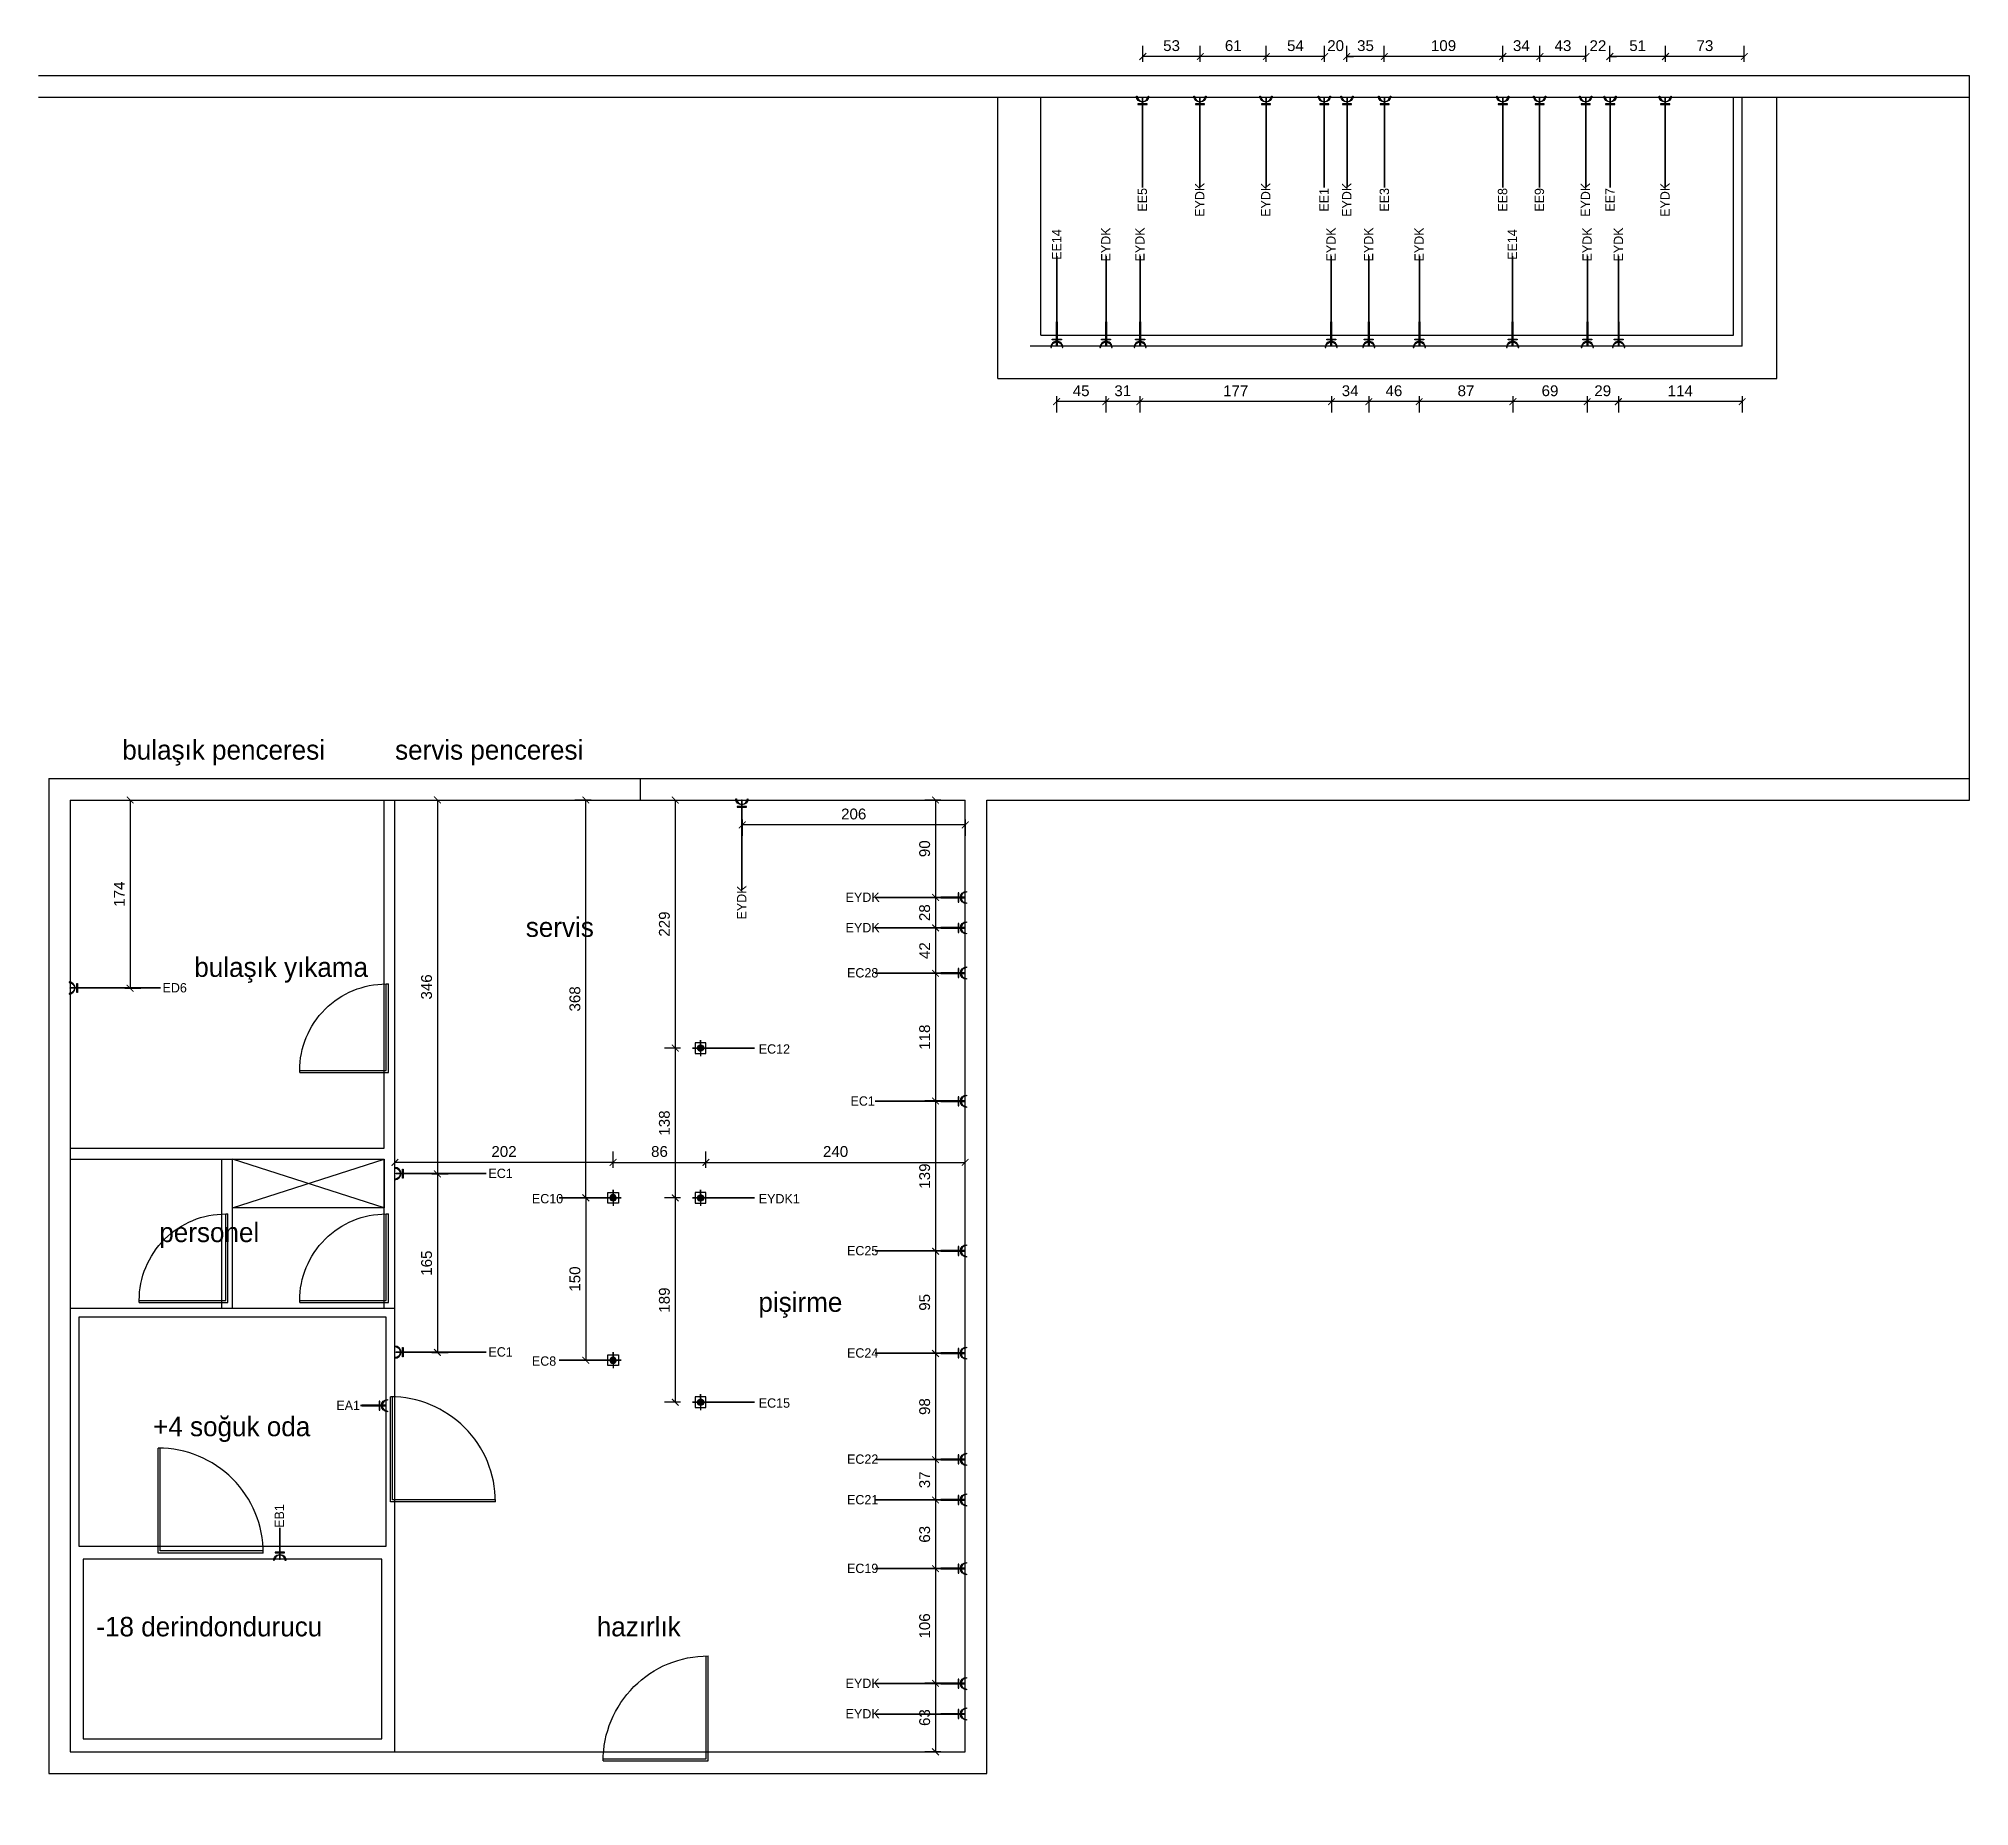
# Model space of a CAD drawing. Header units: centimetres. Extents: x 17223 to 23915, y 3231 to 4899.
# Drawn here: x 19625 to 21410, y 3249 to 4884 of the extents above; entities that cross this region are included whole.
import ezdxf
from ezdxf.enums import TextEntityAlignment as Align

# ---------------------------------------------------------------- set-up
doc = ezdxf.new("R2010")
doc.units = ezdxf.units.CM
doc.header["$MEASUREMENT"] = 0
for name, color, linetype in [('-DWG_ANA', 7, 'Continuous'), ('ELEKTRİK', 10, 'Continuous'), ('kapı ABD', 55, 'Continuous')]:
    doc.layers.add(name, color=color, linetype=linetype)
doc.layers.add('ELK', color=1, linetype='Continuous', lineweight=35)
doc.styles.add('AUTOBAN', font='')
doc.styles.add('TAKSİM', font='GOTHIC.TTF', dxfattribs={"height": 20})
doc.styles.get('AUTOBAN').set_extended_font_data('Helvetica Normal Tr')
doc.dimstyles.new('AUTO_DIM_1-50', dxfattribs={"dimtxt": 10, "dimasz": 6.25, "dimexe": 10, "dimexo": 10, "dimgap": 5, "dimtad": 1, "dimdec": 1, "dimdsep": 46, "dimtxsty": 'AUTOBAN', "dimblk": 'ARCHTICK', "dimcen": 5, "dimclrd": 256, "dimclre": 256, "dimclrt": 256, "dimadec": 0, "dimazin": 0, "dimtfac": 1, "dimtdec": 1, "dimtix": 1, "dimtofl": 0, "dimtmove": 1, "dimatfit": 3, "dimfxl": 1, "dimtolj": 1, "dimtzin": 0, "dimlwd": -1, "dimlwe": -1, "dimarcsym": 0})

msp = doc.modelspace()

# ---------------------------------------------------------------- texts
at = {"style": 'TAKSİM'}
for s, p in [('bulaşık penceresi', (19702.79636044271, 4217.228034361327)), ('servis penceresi', (19954.91177321379, 4217.228034361327)), ('servis', (20075.70359707702, 4053.33274945932)), ('bulaşık yıkama', (19769.34459067823, 4016.350206633882)), ('personel', (19737.0194168634, 3771.160483908203)), ('pişirme', (20290.67483865095, 3706.661014041701)), ('+4 soğuk oda', (19731.28117798626, 3591.692587867266)), ('-18 derindondurucu', (19678.80265708606, 3406.632341468397)), ('hazırlık', (20141.26418224119, 3406.632341468397))]:
    msp.add_text(s, height=18, dxfattribs=at).set_placement(p)
at = {"layer": 'ELK', "color": 1, "style": 'TAKSİM'}
for s, p in [('EYDK', (20702.81603304108, 4734.760187462935)), ('EYDK', (20763.83899107435, 4734.760187462935)), ('EYDK', (20838.70368287536, 4734.760187462935)), ('EYDK', (21059.26949186366, 4734.760187462935)), ('EYDK', (21132.77751302032, 4734.760187462935)), ('EE5', (20649.74402807108, 4734.760187462935)), ('EE1', (20817.70816940199, 4734.760187462935)), ('EE3', (20873.43125798127, 4734.760187462935)), ('EE8', (20982.64902280735, 4734.760187462935)), ('EE9', (21016.69375930797, 4734.760187462935)), ('EE7', (21081.84833284557, 4734.760187462935)), ('EE14', (20570.56804766491, 4693.47488032052)), ('EYDK', (20616.02774030948, 4693.47488032052)), ('EYDK', (20647.48351670423, 4693.47488032052)), ('EYDK', (20824.11982404921, 4693.47488032052)), ('EYDK', (20858.80182961983, 4693.47488032052)), ('EYDK', (20905.58221975797, 4693.47488032052)), ('EE14', (20991.71645722501, 4693.47488032052)), ('EYDK', (21060.84416759966, 4693.47488032052)), ('EYDK', (21089.74179406018, 4693.47488032052)), ('EYDK', (20279.48672567784, 4085.114476768065)), ('EB1', (19852.25074658062, 3517.89164133229))]:
    msp.add_text(s, height=8.64, rotation=90, dxfattribs=at).set_placement(p, align=Align.CENTER)
for s, p in [('EYDK', (20386.9952344467, 4085.672977078508)), ('EYDK', (20386.9952344467, 4057.53819918505)), ('EC28', (20386.9952344467, 4015.789538340678)), ('ED6', (19751.21793546197, 4001.985335912701)), ('EC1', (20386.9952344467, 3897.267061261233)), ('EC1', (20052.4156485802, 3830.388656723033)), ('EC25', (20386.9952344467, 3758.889270569494)), ('EC1', (20052.4156485802, 3665.316825792408)), ('EC24', (20386.9952344467, 3664.353798356495)), ('EA1', (19911.51667839419, 3615.879748891397)), ('EC22', (20386.9952344467, 3566.157357841998)), ('EC21', (20386.9952344467, 3528.663744909782)), ('EC19', (20386.9952344467, 3465.181797772972)), ('EYDK', (20386.9952344467, 3358.882414084545)), ('EYDK', (20386.9952344467, 3330.747636191087))]:
    msp.add_text(s, height=8.64, dxfattribs=at).set_placement(p, align=Align.CENTER)
for s, p in [('EC12', (20291.00164163065, 3945.387047674914)), ('EC10', (20081.31640931133, 3807.005969764325)), ('EYDK1', (20291.00164163065, 3806.906901228591)), ('EC8', (20081.31640931133, 3656.844591075098)), ('EC15', (20291.00164163065, 3618.020045802929))]:
    msp.add_text(s, height=8.64, dxfattribs=at).set_placement(p)

# ---------------------------------------------------------------- blocks, each defined once
blk = doc.blocks.new('ertye')
at = {"color": 7}
for points in [[(5346.783001151885, 6525.237164862384), (5429.190002137157, 6477.659460661178), (5381.61229793601, 6395.252459675935)], [(5347.753974707013, 6526.918940392691), (5431.842751222594, 6478.3702626364), (5383.294073466287, 6394.281486120792)]]:
    blk.add_lwpolyline(points, dxfattribs=at)
blk.add_arc((5431.842751222594, 6478.3702626364), 97.09735551381138, 150.0000000003027, 240.0000000008983, dxfattribs=at)
blk = doc.blocks.new('wery5y')
blk.add_line((4066.814972668205, 1057.688445209561), (4067.504180421434, 1059.503975779937))
at = {"layer": 'kapı ABD', "color": 7}
for points in [[(3990.207268375846, 1086.770094737731), (4019.235543899758, 1163.37159211171)], [(4067.504180421434, 1059.503975779937), (3992.712006699467, 1087.896417554874), (4021.104448474416, 1162.688591276837)], [(4021.104448474416, 1162.688591276837), (4019.235543899771, 1163.371592111706)], [(4066.814972668205, 1057.688445209561), (3990.207268375875, 1086.77009473773)]]:
    blk.add_lwpolyline(points, dxfattribs=at)
blk.add_arc((3992.712006699467, 1087.896417554874), 80.00000000000013, 339.2123458336048, 69.21234583363838, dxfattribs=at)
blk = doc.blocks.new('A$C50025146')
at = {"layer": 'ELEKTRİK'}
for points in [[(6.940050297998823e-05, 5.345355450490388), (6.940050297998823e-05, 5.908019846885509), (22.50664525620232, 5.908019846885509), (22.50664525620232, 5.345355450490388)], [(16.0258407970905, 9.846670621633166), (16.5885051934838, 9.846670621633166), (16.5885051934838, 1.406704675742731), (16.0258407970905, 1.406704675742731)]]:
    blk.add_hatch(color=256, dxfattribs=at).paths.add_polyline_path(points)
h = blk.add_hatch(color=256, dxfattribs=at)
edge = h.paths.add_edge_path()
edge.add_line((23.70435837441619, 11.25333161261187), (23.70435837441619, 10.69066721622039))
edge.add_ellipse((23.70435837441619, 5.626687648689767), major_axis=(3.580774291992597, -3.580774291992606), ratio=0.9999999999999413, start_angle=134.9999999999983, end_angle=314.9999999999983)
edge.add_line((23.70435837441619, 0.5627080811555061), (23.70435837441619, 4.368476402305532e-05))
edge.add_ellipse((23.70435837441619, 5.626687648689767), major_axis=(3.978638102213783, 3.978638102213774), ratio=0.9999999999999128, start_angle=45.0000000000025, end_angle=225.0000000000025, ccw=False)
for points, elevation in [([(6.940050297998823e-05, 5.908019846885509), (22.50664525620232, 5.908019846885509), (22.50664525620232, 5.345355450490388), (6.940050297998823e-05, 5.345355450490388)], 4.794507297291503e-08), ([(16.0258407970905, 1.406704675742731), (16.0258407970905, 9.846670621633166), (16.5885051934838, 9.846670621633166), (16.5885051934838, 1.406704675742731)], 4.791194770819646e-08)]:
    blk.add_lwpolyline(points, close=True, dxfattribs=dict(at, elevation=elevation))
at = {"layer": 'ELEKTRİK', "elevation": 4.798666618537076e-08}
blk.add_lwpolyline([(23.70435837441437, 4.368476402305532e-05), (23.70435837441619, 0.5627080811555061, -0.9999999999999944), (23.70435837441619, 10.69066721622039), (23.70435837441619, 11.25333161261187, 0.9999999999999944)], format="xyb", close=True, dxfattribs=at)
blk = doc.blocks.new('A$C611F6802')
at = {"layer": '-DWG_ANA'}
h = blk.add_hatch(dxfattribs=at)
h.set_pattern_fill('ANSI31', color=1, style=0)
h.set_pattern_definition([(45, (-55670.14020227872, -22065.11067284289), (-0.08838834764831843, 0.08838834764831845), [])])
h.paths.add_polyline_path([(4.423971784401617, 7.700424825947266, 1), (10.13888412773802, 7.700424825947266, 1)])
at = {"layer": '-DWG_ANA', "color": 1}
for p, q in [((7.28142795606982, 7.629180670555797), (0, 7.629180670555797)), ((7.28142795606982, 7.700424825947266), (7.28142795606982, 15.25836134111159)), ((7.28142795606982, 15.25836134111159), (7.28142795606982, 0)), ((7.28142795606982, 7.629180670555797), (14.67722620816494, 7.629180670555797)), ((14.67722620816494, 7.629180670555797), (7.28142795606982, 7.629180670555797))]:
    blk.add_line(p, q, dxfattribs=at)
blk.add_lwpolyline([(2.28142795606982, 2.700424825947266), (12.28142795606982, 2.700424825947266), (12.28142795606982, 12.70042482594727), (2.28142795606982, 12.70042482594727)], close=True, dxfattribs=at)
blk.add_circle((7.28142795606982, 7.700424825947266), 2.857456171668203, dxfattribs=at)
blk = doc.blocks.new('_ArchTick')
at = {"color": 0, "linetype": 'ByBlock', "const_width": 0.15}
blk.add_lwpolyline([(-0.5, -0.5), (0.5, 0.5)], dxfattribs=at)
blk = doc.blocks.new('*D197')
at = {"transparency": 16777216}
for p, q in [((20459.34093415786, 4179.882972075175), (20444.34093415786, 4179.882972075175)), ((20454.34093415786, 4179.882972075175), (20454.34093415786, 4089.766410813005)), ((20459.34093415786, 4089.766410813005), (20444.34093415786, 4089.766410813005))]:
    blk.add_line(p, q, dxfattribs=at)
at = {"layer": 'Defpoints', "color": 0, "transparency": 16777216}
for p in [(20481.7637297538, 4179.882972075175), (20454.34093415786, 4089.766410813005), (20481.76372975382, 4089.766410813005)]:
    blk.add_point(p, dxfattribs=at)
at = {"transparency": 16777216, "xscale": 6.25, "yscale": 6.25, "zscale": 6.25}
for p, rotation in [((20454.34093415786, 4179.882972075175), 90), ((20454.34093415786, 4089.766410813005), 270)]:
    blk.add_blockref('_ArchTick', p, dxfattribs=dict(at, rotation=rotation))
at = {"transparency": 16777216, "insert": (20444.34093415786, 4134.824691444083), "char_height": 10, "attachment_point": 5, "rotation": 90, "style": 'AUTOBAN'}
blk.add_mtext('\\A1;90', dxfattribs=at)
blk = doc.blocks.new('*D198')
at = {"transparency": 16777216}
for p, q in [((20459.34093415787, 4089.766410813005), (20444.34093415787, 4089.766410813005)), ((20454.34093415787, 4089.766410813005), (20454.34093415787, 4061.631632919547)), ((20459.34093415787, 4061.631632919547), (20444.34093415787, 4061.631632919547))]:
    blk.add_line(p, q, dxfattribs=at)
at = {"layer": 'Defpoints', "color": 0, "transparency": 16777216}
for p in [(20481.76372975382, 4089.766410813005), (20454.34093415787, 4061.631632919547), (20481.76372975382, 4061.631632919547)]:
    blk.add_point(p, dxfattribs=at)
at = {"transparency": 16777216, "xscale": 6.25, "yscale": 6.25, "zscale": 6.25}
for p, rotation in [((20454.34093415787, 4089.766410813005), 90), ((20454.34093415787, 4061.631632919547), 270)]:
    blk.add_blockref('_ArchTick', p, dxfattribs=dict(at, rotation=rotation))
at = {"transparency": 16777216, "insert": (20444.34093415787, 4075.699021866269), "char_height": 10, "attachment_point": 5, "rotation": 90, "style": 'AUTOBAN'}
blk.add_mtext('\\A1;28', dxfattribs=at)
blk = doc.blocks.new('*D199')
at = {"transparency": 16777216}
for p, q in [((20459.34093415789, 4061.631632919547), (20444.34093415789, 4061.631632919547)), ((20454.34093415789, 4061.631632919547), (20454.34093415789, 4019.601639876966)), ((20459.34093415789, 4019.601639876966), (20444.34093415789, 4019.601639876966))]:
    blk.add_line(p, q, dxfattribs=at)
at = {"layer": 'Defpoints', "color": 0, "transparency": 16777216}
for p in [(20481.76372975382, 4061.631632919547), (20454.34093415789, 4019.601639876966), (20481.76372975382, 4019.601639876966)]:
    blk.add_point(p, dxfattribs=at)
at = {"transparency": 16777216, "xscale": 6.25, "yscale": 6.25, "zscale": 6.25}
for p, rotation in [((20454.34093415789, 4061.631632919547), 90), ((20454.34093415789, 4019.601639876966), 270)]:
    blk.add_blockref('_ArchTick', p, dxfattribs=dict(at, rotation=rotation))
at = {"transparency": 16777216, "insert": (20444.34093415788, 4040.61663639825), "char_height": 10, "attachment_point": 5, "rotation": 90, "style": 'AUTOBAN'}
blk.add_mtext('\\A1;42', dxfattribs=at)
blk = doc.blocks.new('*D200')
at = {"transparency": 16777216}
for p, q in [((20459.3409341579, 4019.601639876966), (20444.3409341579, 4019.601639876966)), ((20454.3409341579, 4019.601639876966), (20454.3409341579, 3901.641827193916)), ((20459.3409341579, 3901.641827193916), (20444.3409341579, 3901.641827193916))]:
    blk.add_line(p, q, dxfattribs=at)
at = {"layer": 'Defpoints', "color": 0, "transparency": 16777216}
for p in [(20481.76372975382, 4019.601639876966), (20454.3409341579, 3901.641827193916), (20481.7637297538, 3901.641827193916)]:
    blk.add_point(p, dxfattribs=at)
at = {"transparency": 16777216, "xscale": 6.25, "yscale": 6.25, "zscale": 6.25}
for p, rotation in [((20454.3409341579, 4019.601639876966), 90), ((20454.3409341579, 3901.641827193916), 270)]:
    blk.add_blockref('_ArchTick', p, dxfattribs=dict(at, rotation=rotation))
at = {"transparency": 16777216, "insert": (20444.3409341579, 3960.621733535434), "char_height": 10, "attachment_point": 5, "rotation": 90, "style": 'AUTOBAN'}
blk.add_mtext('\\A1;118', dxfattribs=at)
blk = doc.blocks.new('*D201')
at = {"transparency": 16777216}
for p, q in [((20459.34093415792, 3901.641827193916), (20444.34093415792, 3901.641827193916)), ((20454.34093415792, 3901.641827193916), (20454.34093415792, 3762.701372105783)), ((20459.34093415792, 3762.701372105783), (20444.34093415792, 3762.701372105783))]:
    blk.add_line(p, q, dxfattribs=at)
at = {"layer": 'Defpoints', "color": 0, "transparency": 16777216}
for p in [(20481.7637297538, 3901.641827193916), (20454.34093415792, 3762.701372105783), (20481.76372975382, 3762.701372105783)]:
    blk.add_point(p, dxfattribs=at)
at = {"transparency": 16777216, "xscale": 6.25, "yscale": 6.25, "zscale": 6.25}
for p, rotation in [((20454.34093415792, 3901.641827193916), 90), ((20454.34093415792, 3762.701372105783), 270)]:
    blk.add_blockref('_ArchTick', p, dxfattribs=dict(at, rotation=rotation))
at = {"transparency": 16777216, "insert": (20444.34093415791, 3832.171599649843), "char_height": 10, "attachment_point": 5, "rotation": 90, "style": 'AUTOBAN'}
blk.add_mtext('\\A1;139', dxfattribs=at)
blk = doc.blocks.new('*D202')
at = {"transparency": 16777216}
for p, q in [((20459.34093415793, 3762.701372105783), (20444.34093415793, 3762.701372105783)), ((20454.34093415793, 3762.701372105783), (20454.34093415793, 3668.165899892783)), ((20459.34093415793, 3668.165899892783), (20444.34093415793, 3668.165899892783))]:
    blk.add_line(p, q, dxfattribs=at)
at = {"layer": 'Defpoints', "color": 0, "transparency": 16777216}
for p in [(20481.76372975382, 3762.701372105783), (20454.34093415793, 3668.165899892783), (20481.7637297538, 3668.165899892783)]:
    blk.add_point(p, dxfattribs=at)
at = {"transparency": 16777216, "xscale": 6.25, "yscale": 6.25, "zscale": 6.25}
for p, rotation in [((20454.34093415793, 3762.701372105783), 90), ((20454.34093415793, 3668.165899892783), 270)]:
    blk.add_blockref('_ArchTick', p, dxfattribs=dict(at, rotation=rotation))
at = {"transparency": 16777216, "insert": (20444.34093415793, 3715.433635999276), "char_height": 10, "attachment_point": 5, "rotation": 90, "style": 'AUTOBAN'}
blk.add_mtext('\\A1;95', dxfattribs=at)
blk = doc.blocks.new('*D203')
at = {"transparency": 16777216}
for p, q in [((20459.34093415795, 3668.165899892783), (20444.34093415795, 3668.165899892783)), ((20454.34093415795, 3668.165899892783), (20454.34093415795, 3569.969459378286)), ((20459.34093415795, 3569.969459378286), (20444.34093415795, 3569.969459378286))]:
    blk.add_line(p, q, dxfattribs=at)
at = {"layer": 'Defpoints', "color": 0, "transparency": 16777216}
for p in [(20481.7637297538, 3668.165899892783), (20454.34093415795, 3569.969459378286), (20481.7637297538, 3569.969459378286)]:
    blk.add_point(p, dxfattribs=at)
at = {"transparency": 16777216, "xscale": 6.25, "yscale": 6.25, "zscale": 6.25}
for p, rotation in [((20454.34093415795, 3668.165899892783), 90), ((20454.34093415795, 3569.969459378286), 270)]:
    blk.add_blockref('_ArchTick', p, dxfattribs=dict(at, rotation=rotation))
at = {"transparency": 16777216, "insert": (20444.34093415794, 3619.067679635528), "char_height": 10, "attachment_point": 5, "rotation": 90, "style": 'AUTOBAN'}
blk.add_mtext('\\A1;98', dxfattribs=at)
blk = doc.blocks.new('*D204')
at = {"transparency": 16777216}
for p, q in [((20459.34093415796, 3569.969459378286), (20444.34093415796, 3569.969459378286)), ((20454.34093415796, 3569.969459378286), (20454.34093415796, 3532.757178644279)), ((20459.34093415796, 3532.757178644279), (20444.34093415796, 3532.757178644279))]:
    blk.add_line(p, q, dxfattribs=at)
at = {"layer": 'Defpoints', "color": 0, "transparency": 16777216}
for p in [(20481.7637297538, 3569.969459378286), (20454.34093415796, 3532.757178644279), (20481.7637297538, 3532.757178644279)]:
    blk.add_point(p, dxfattribs=at)
at = {"transparency": 16777216, "xscale": 6.25, "yscale": 6.25, "zscale": 6.25}
for p, rotation in [((20454.34093415796, 3569.969459378286), 90), ((20454.34093415796, 3532.757178644279), 270)]:
    blk.add_blockref('_ArchTick', p, dxfattribs=dict(at, rotation=rotation))
at = {"transparency": 16777216, "insert": (20444.34093415796, 3551.363319011276), "char_height": 10, "attachment_point": 5, "rotation": 90, "style": 'AUTOBAN'}
blk.add_mtext('\\A1;37', dxfattribs=at)
blk = doc.blocks.new('*D205')
at = {"transparency": 16777216}
for p, q in [((20459.34093415798, 3532.757178644279), (20444.34093415798, 3532.757178644279)), ((20454.34093415798, 3532.757178644279), (20454.34093415798, 3469.275231507458)), ((20459.34093415798, 3469.275231507458), (20444.34093415798, 3469.275231507458))]:
    blk.add_line(p, q, dxfattribs=at)
at = {"layer": 'Defpoints', "color": 0, "transparency": 16777216}
for p in [(20481.7637297538, 3532.757178644279), (20454.34093415798, 3469.275231507458), (20482.96144287203, 3469.275231507458)]:
    blk.add_point(p, dxfattribs=at)
at = {"transparency": 16777216, "xscale": 6.25, "yscale": 6.25, "zscale": 6.25}
for p, rotation in [((20454.34093415798, 3532.757178644279), 90), ((20454.34093415798, 3469.275231507458), 270)]:
    blk.add_blockref('_ArchTick', p, dxfattribs=dict(at, rotation=rotation))
at = {"transparency": 16777216, "insert": (20444.34093415797, 3501.016205075861), "char_height": 10, "attachment_point": 5, "rotation": 90, "style": 'AUTOBAN'}
blk.add_mtext('\\A1;63', dxfattribs=at)
blk = doc.blocks.new('*D206')
at = {"transparency": 16777216}
for p, q in [((20459.340934158, 3469.275231507458), (20444.340934158, 3469.275231507458)), ((20454.340934158, 3469.275231507458), (20454.340934158, 3363.257180017228)), ((20459.340934158, 3363.257180017228), (20444.340934158, 3363.257180017228))]:
    blk.add_line(p, q, dxfattribs=at)
at = {"layer": 'Defpoints', "color": 0, "transparency": 16777216}
for p in [(20482.96144287203, 3469.275231507458), (20454.340934158, 3363.257180017228), (20481.7637297538, 3363.257180017228)]:
    blk.add_point(p, dxfattribs=at)
at = {"transparency": 16777216, "xscale": 6.25, "yscale": 6.25, "zscale": 6.25}
for p, rotation in [((20454.340934158, 3469.275231507458), 90), ((20454.340934158, 3363.257180017228), 270)]:
    blk.add_blockref('_ArchTick', p, dxfattribs=dict(at, rotation=rotation))
at = {"transparency": 16777216, "insert": (20444.340934158, 3416.266205762336), "char_height": 10, "attachment_point": 5, "rotation": 90, "style": 'AUTOBAN'}
blk.add_mtext('\\A1;106', dxfattribs=at)
blk = doc.blocks.new('*D207')
at = {"transparency": 16777216}
for p, q in [((20459.34093415801, 3363.257180017228), (20444.34093415801, 3363.257180017228)), ((20454.34093415801, 3363.257180017228), (20454.34093415801, 3299.882972075175)), ((20459.34093415801, 3299.882972075175), (20444.34093415801, 3299.882972075175))]:
    blk.add_line(p, q, dxfattribs=at)
at = {"layer": 'Defpoints', "color": 0, "transparency": 16777216}
for p in [(20481.7637297538, 3363.257180017228), (20454.34093415801, 3299.882972075175), (20481.7637297538, 3299.882972075175)]:
    blk.add_point(p, dxfattribs=at)
at = {"transparency": 16777216, "xscale": 6.25, "yscale": 6.25, "zscale": 6.25}
for p, rotation in [((20454.34093415801, 3363.257180017228), 90), ((20454.34093415801, 3299.882972075175), 270)]:
    blk.add_blockref('_ArchTick', p, dxfattribs=dict(at, rotation=rotation))
at = {"transparency": 16777216, "insert": (20444.34093415801, 3331.570076046195), "char_height": 10, "attachment_point": 5, "rotation": 90, "style": 'AUTOBAN'}
blk.add_mtext('\\A1;63', dxfattribs=at)
blk = doc.blocks.new('*D208')
at = {"transparency": 16777216}
for p, q in [((20275.67462414155, 4161.887203199032), (20275.67462414155, 4146.887203199032)), ((20481.76372975379, 4161.887203199032), (20481.76372975379, 4146.887203199032)), ((20481.76372975379, 4156.887203199032), (20275.67462414155, 4156.887203199032))]:
    blk.add_line(p, q, dxfattribs=at)
at = {"layer": 'Defpoints', "color": 0, "transparency": 16777216}
for p in [(20275.67462414155, 4179.882972075173), (20481.76372975379, 4179.882972075173), (20275.67462414155, 4156.887203199032)]:
    blk.add_point(p, dxfattribs=at)
at = {"transparency": 16777216, "xscale": 6.25, "yscale": 6.25, "zscale": 6.25, "rotation": 180}
blk.add_blockref('_ArchTick', (20275.67462414155, 4156.887203199032), dxfattribs=at)
at = {"transparency": 16777216, "xscale": 6.25, "yscale": 6.25, "zscale": 6.25}
blk.add_blockref('_ArchTick', (20481.76372975379, 4156.887203199032), dxfattribs=at)
at = {"transparency": 16777216, "insert": (20378.71917694767, 4166.887203199032), "char_height": 10, "attachment_point": 5, "style": 'AUTOBAN'}
blk.add_mtext('\\A1;206', dxfattribs=at)
blk = doc.blocks.new('*D209')
at = {"transparency": 16777216}
for p, q in [((20208.7938793963, 4179.882972075175), (20223.7938793963, 4179.882972075175)), ((20213.7938793963, 4179.882972075175), (20213.7938793963, 3950.470836917173)), ((20218.7938793963, 3950.470836917173), (20203.7938793963, 3950.470836917173))]:
    blk.add_line(p, q, dxfattribs=at)
at = {"layer": 'Defpoints', "color": 0, "transparency": 16777216}
for p in [(20181.7637297538, 4179.882972075175), (20213.7938793963, 3950.470836917173), (20229.59840659255, 3950.470836917173)]:
    blk.add_point(p, dxfattribs=at)
at = {"transparency": 16777216, "xscale": 6.25, "yscale": 6.25, "zscale": 6.25}
for p, rotation in [((20213.7938793963, 4179.882972075175), 90), ((20213.7938793963, 3950.470836917173), 270)]:
    blk.add_blockref('_ArchTick', p, dxfattribs=dict(at, rotation=rotation))
at = {"transparency": 16777216, "insert": (20203.79387939629, 4065.176904496167), "char_height": 10, "attachment_point": 5, "rotation": 90, "style": 'AUTOBAN'}
blk.add_mtext('\\A1;229', dxfattribs=at)
blk = doc.blocks.new('*D210')
at = {"transparency": 16777216}
for p, q in [((20218.79387939631, 3950.470836917173), (20203.79387939631, 3950.470836917173)), ((20213.79387939631, 3950.470836917173), (20213.79387939631, 3811.99069047085)), ((20218.79387939631, 3811.99069047085), (20203.79387939631, 3811.99069047085))]:
    blk.add_line(p, q, dxfattribs=at)
at = {"layer": 'Defpoints', "color": 0, "transparency": 16777216}
for p in [(20229.59840659255, 3950.470836917173), (20213.79387939631, 3811.99069047085), (20229.59840659255, 3811.99069047085)]:
    blk.add_point(p, dxfattribs=at)
at = {"transparency": 16777216, "xscale": 6.25, "yscale": 6.25, "zscale": 6.25}
for p, rotation in [((20213.79387939631, 3950.470836917173), 90), ((20213.79387939631, 3811.99069047085), 270)]:
    blk.add_blockref('_ArchTick', p, dxfattribs=dict(at, rotation=rotation))
at = {"transparency": 16777216, "insert": (20203.79387939631, 3881.230763694005), "char_height": 10, "attachment_point": 5, "rotation": 90, "style": 'AUTOBAN'}
blk.add_mtext('\\A1;138', dxfattribs=at)
blk = doc.blocks.new('*D211')
at = {"transparency": 16777216}
for p, q in [((20218.79387939633, 3811.99069047085), (20203.79387939633, 3811.99069047085)), ((20213.79387939633, 3811.99069047085), (20213.79387939633, 3623.103835045187)), ((20218.79387939633, 3623.103835045187), (20203.79387939633, 3623.103835045187))]:
    blk.add_line(p, q, dxfattribs=at)
at = {"layer": 'Defpoints', "color": 0, "transparency": 16777216}
for p in [(20229.59840659255, 3811.99069047085), (20213.79387939633, 3623.103835045187), (20229.59840659255, 3623.103835045187)]:
    blk.add_point(p, dxfattribs=at)
at = {"transparency": 16777216, "xscale": 6.25, "yscale": 6.25, "zscale": 6.25}
for p, rotation in [((20213.79387939633, 3811.99069047085), 90), ((20213.79387939633, 3623.103835045187), 270)]:
    blk.add_blockref('_ArchTick', p, dxfattribs=dict(at, rotation=rotation))
at = {"transparency": 16777216, "insert": (20203.79387939632, 3717.547262758012), "char_height": 10, "attachment_point": 5, "rotation": 90, "style": 'AUTOBAN'}
blk.add_mtext('\\A1;189', dxfattribs=at)
blk = doc.blocks.new('*D212')
at = {"transparency": 16777216}
for p, q in [((20136.11631216454, 4179.882972075175), (20121.11631216454, 4179.882972075175)), ((20131.11631216454, 3812.089759006583), (20131.11631216454, 4179.882972075175)), ((20136.11631216454, 3812.089759006583), (20121.11631216454, 3812.089759006583))]:
    blk.add_line(p, q, dxfattribs=at)
at = {"layer": 'Defpoints', "color": 0, "transparency": 16777216}
for p in [(20131.11631216454, 4179.882972075175), (20148.67069157393, 4179.882972075175), (20148.67069157393, 3812.089759006583)]:
    blk.add_point(p, dxfattribs=at)
at = {"transparency": 16777216, "xscale": 6.25, "yscale": 6.25, "zscale": 6.25}
for p, rotation in [((20131.11631216454, 4179.882972075175), 90), ((20131.11631216454, 3812.089759006583), 270)]:
    blk.add_blockref('_ArchTick', p, dxfattribs=dict(at, rotation=rotation))
at = {"transparency": 16777216, "insert": (20121.11631216453, 3995.986365540872), "char_height": 10, "attachment_point": 5, "rotation": 90, "style": 'AUTOBAN'}
blk.add_mtext('\\A1;368', dxfattribs=at)
blk = doc.blocks.new('*D213')
at = {"transparency": 16777216}
for p, q in [((20136.11631216455, 3812.089759006583), (20121.11631216455, 3812.089759006583)), ((20131.11631216455, 3812.089759006583), (20131.11631216455, 3661.928380317357)), ((20136.11631216455, 3661.928380317357), (20121.11631216455, 3661.928380317357))]:
    blk.add_line(p, q, dxfattribs=at)
at = {"layer": 'Defpoints', "color": 0, "transparency": 16777216}
for p in [(20148.67069157393, 3812.089759006583), (20131.11631216455, 3661.928380317357), (20163.92905291505, 3661.928380317357)]:
    blk.add_point(p, dxfattribs=at)
at = {"transparency": 16777216, "xscale": 6.25, "yscale": 6.25, "zscale": 6.25}
for p, rotation in [((20131.11631216455, 3812.089759006583), 90), ((20131.11631216455, 3661.928380317357), 270)]:
    blk.add_blockref('_ArchTick', p, dxfattribs=dict(at, rotation=rotation))
at = {"transparency": 16777216, "insert": (20121.11631216455, 3737.009069661963), "char_height": 10, "attachment_point": 5, "rotation": 90, "style": 'AUTOBAN'}
blk.add_mtext('\\A1;150', dxfattribs=at)
blk = doc.blocks.new('*D214')
at = {"transparency": 16777216}
for p, q in [((20156.29987224448, 3839.84329294131), (20156.29987224448, 3854.84329294131)), ((20242.15634310771, 3839.84329294131), (20242.15634310771, 3854.84329294131)), ((20156.29987224448, 3844.84329294131), (20242.15634310771, 3844.84329294131))]:
    blk.add_line(p, q, dxfattribs=at)
at = {"layer": 'Defpoints', "color": 0, "transparency": 16777216}
for p in [(20242.15634310771, 3844.84329294131), (20156.29987224448, 3819.485557258677), (20242.15634310771, 3816.990690470848)]:
    blk.add_point(p, dxfattribs=at)
at = {"transparency": 16777216, "xscale": 6.25, "yscale": 6.25, "zscale": 6.25, "rotation": 180}
blk.add_blockref('_ArchTick', (20156.29987224448, 3844.84329294131), dxfattribs=at)
at = {"transparency": 16777216, "xscale": 6.25, "yscale": 6.25, "zscale": 6.25}
blk.add_blockref('_ArchTick', (20242.15634310771, 3844.84329294131), dxfattribs=at)
at = {"transparency": 16777216, "insert": (20199.2281076761, 3854.84329294131), "char_height": 10, "attachment_point": 5, "style": 'AUTOBAN'}
blk.add_mtext('\\A1;86', dxfattribs=at)
blk = doc.blocks.new('*D215')
at = {"transparency": 16777216}
for p, q in [((20242.15634310771, 3839.84329294131), (20242.15634310771, 3854.84329294131)), ((20481.76372975379, 3839.84329294131), (20481.76372975379, 3854.84329294131)), ((20242.15634310771, 3844.84329294131), (20481.76372975379, 3844.84329294131))]:
    blk.add_line(p, q, dxfattribs=at)
at = {"layer": 'Defpoints', "color": 0, "transparency": 16777216}
for p in [(20481.76372975379, 3844.84329294131), (20242.15634310771, 3816.990690470848), (20481.76372975379, 3739.882972075173)]:
    blk.add_point(p, dxfattribs=at)
at = {"transparency": 16777216, "xscale": 6.25, "yscale": 6.25, "zscale": 6.25, "rotation": 180}
blk.add_blockref('_ArchTick', (20242.15634310771, 3844.84329294131), dxfattribs=at)
at = {"transparency": 16777216, "xscale": 6.25, "yscale": 6.25, "zscale": 6.25}
blk.add_blockref('_ArchTick', (20481.76372975379, 3844.84329294131), dxfattribs=at)
at = {"transparency": 16777216, "insert": (20361.96003643075, 3854.84329294131), "char_height": 10, "attachment_point": 5, "style": 'AUTOBAN'}
blk.add_mtext('\\A1;240', dxfattribs=at)
blk = doc.blocks.new('*D216')
at = {"transparency": 16777216}
for p, q in [((19954.76372975379, 3839.84329294131), (19954.76372975379, 3854.84329294131)), ((20156.29987224448, 3839.84329294131), (20156.29987224448, 3854.84329294131)), ((20156.29987224448, 3844.84329294131), (19954.76372975379, 3844.84329294131))]:
    blk.add_line(p, q, dxfattribs=at)
at = {"layer": 'Defpoints', "color": 0, "transparency": 16777216}
for p in [(19954.76372975379, 3844.84329294131), (19954.76372975379, 3829.136778691789), (20156.29987224448, 3819.485557258677)]:
    blk.add_point(p, dxfattribs=at)
at = {"transparency": 16777216, "xscale": 6.25, "yscale": 6.25, "zscale": 6.25, "rotation": 180}
blk.add_blockref('_ArchTick', (19954.76372975379, 3844.84329294131), dxfattribs=at)
at = {"transparency": 16777216, "xscale": 6.25, "yscale": 6.25, "zscale": 6.25}
blk.add_blockref('_ArchTick', (20156.29987224448, 3844.84329294131), dxfattribs=at)
at = {"transparency": 16777216, "insert": (20055.53180099914, 3854.84329294131), "char_height": 10, "attachment_point": 5, "style": 'AUTOBAN'}
blk.add_mtext('\\A1;202', dxfattribs=at)
blk = doc.blocks.new('*D217')
at = {"transparency": 16777216}
for p, q in [((19989.00214583929, 4179.882972075175), (20004.00214583929, 4179.882972075175)), ((19994.00214583929, 4179.882972075175), (19994.00214583929, 3834.200758259321)), ((19989.00214583929, 3834.200758259321), (20004.00214583929, 3834.200758259321))]:
    blk.add_line(p, q, dxfattribs=at)
at = {"layer": 'Defpoints', "color": 0, "transparency": 16777216}
for p in [(19954.7637297538, 4179.882972075175), (19978.46801872771, 3834.200758259321), (19994.00214583929, 3834.200758259321)]:
    blk.add_point(p, dxfattribs=at)
at = {"transparency": 16777216, "xscale": 6.25, "yscale": 6.25, "zscale": 6.25}
for p, rotation in [((19994.00214583929, 4179.882972075175), 90), ((19994.00214583929, 3834.200758259321), 270)]:
    blk.add_blockref('_ArchTick', p, dxfattribs=dict(at, rotation=rotation))
at = {"transparency": 16777216, "insert": (19984.00214583928, 4007.041865167241), "char_height": 10, "attachment_point": 5, "rotation": 90, "style": 'AUTOBAN'}
blk.add_mtext('\\A1;346', dxfattribs=at)
blk = doc.blocks.new('*D218')
at = {"transparency": 16777216}
for p, q in [((19989.0021458393, 3834.200758259321), (20004.0021458393, 3834.200758259321)), ((19994.0021458393, 3834.200758259321), (19994.0021458393, 3669.128927328697)), ((19989.0021458393, 3669.128927328697), (20004.0021458393, 3669.128927328697))]:
    blk.add_line(p, q, dxfattribs=at)
at = {"layer": 'Defpoints', "color": 0, "transparency": 16777216}
for p in [(19978.46801872771, 3834.200758259321), (19978.46801872771, 3669.128927328697), (19994.0021458393, 3669.128927328697)]:
    blk.add_point(p, dxfattribs=at)
at = {"transparency": 16777216, "xscale": 6.25, "yscale": 6.25, "zscale": 6.25}
for p, rotation in [((19994.0021458393, 3834.200758259321), 90), ((19994.0021458393, 3669.128927328697), 270)]:
    blk.add_blockref('_ArchTick', p, dxfattribs=dict(at, rotation=rotation))
at = {"transparency": 16777216, "insert": (19984.0021458393, 3751.664842794002), "char_height": 10, "attachment_point": 5, "rotation": 90, "style": 'AUTOBAN'}
blk.add_mtext('\\A1;165', dxfattribs=at)
blk = doc.blocks.new('*D219')
at = {"transparency": 16777216}
for p, q in [((19705.0100583014, 4179.882972075175), (19720.0100583014, 4179.882972075175)), ((19710.0100583014, 4179.882972075175), (19710.0100583014, 4005.79743744899)), ((19705.0100583014, 4005.79743744899), (19720.0100583014, 4005.79743744899))]:
    blk.add_line(p, q, dxfattribs=at)
at = {"layer": 'Defpoints', "color": 0, "transparency": 16777216}
for p in [(19654.7637297538, 4179.882972075175), (19677.27030560948, 4005.79743744899), (19710.0100583014, 4005.79743744899)]:
    blk.add_point(p, dxfattribs=at)
at = {"transparency": 16777216, "xscale": 6.25, "yscale": 6.25, "zscale": 6.25}
for p, rotation in [((19710.0100583014, 4179.882972075175), 90), ((19710.0100583014, 4005.79743744899), 270)]:
    blk.add_blockref('_ArchTick', p, dxfattribs=dict(at, rotation=rotation))
at = {"transparency": 16777216, "insert": (19700.0100583014, 4092.840204762075), "char_height": 10, "attachment_point": 5, "rotation": 90, "style": 'AUTOBAN'}
blk.add_mtext('\\A1;174', dxfattribs=at)
blk = doc.blocks.new('*D260')
at = {"transparency": 16777216}
for p, q in [((21128.96541148403, 4862.273609649513), (21128.96541148403, 4877.273609649513)), ((21201.76372975379, 4862.273609649513), (21201.76372975379, 4877.273609649513)), ((21201.76372975379, 4867.273609649513), (21128.96541148403, 4867.273609649513))]:
    blk.add_line(p, q, dxfattribs=at)
at = {"layer": 'Defpoints', "color": 0, "transparency": 16777216}
for p in [(21128.96541148403, 4867.273609649513), (21128.96541148403, 4829.528682770056), (21201.76372975379, 4829.528682770056)]:
    blk.add_point(p, dxfattribs=at)
at = {"transparency": 16777216, "xscale": 6.25, "yscale": 6.25, "zscale": 6.25, "rotation": 180}
blk.add_blockref('_ArchTick', (21128.96541148403, 4867.273609649513), dxfattribs=at)
at = {"transparency": 16777216, "xscale": 6.25, "yscale": 6.25, "zscale": 6.25}
blk.add_blockref('_ArchTick', (21201.76372975379, 4867.273609649513), dxfattribs=at)
at = {"transparency": 16777216, "insert": (21165.36457061891, 4877.273609649513), "char_height": 10, "attachment_point": 5, "style": 'AUTOBAN'}
blk.add_mtext('\\A1;73', dxfattribs=at)
blk = doc.blocks.new('*D261')
at = {"transparency": 16777216}
for p, q in [((21077.47356691289, 4862.273609649513), (21077.47356691289, 4877.273609649513)), ((21128.96541148403, 4862.273609649513), (21128.96541148403, 4877.273609649513)), ((21128.96541148403, 4867.273609649513), (21077.47356691289, 4867.273609649513))]:
    blk.add_line(p, q, dxfattribs=at)
at = {"layer": 'Defpoints', "color": 0, "transparency": 16777216}
for p in [(21077.47356691289, 4867.273609649513), (21077.47356691289, 4829.528682770063), (21128.96541148403, 4829.528682770056)]:
    blk.add_point(p, dxfattribs=at)
at = {"transparency": 16777216, "xscale": 6.25, "yscale": 6.25, "zscale": 6.25, "rotation": 180}
blk.add_blockref('_ArchTick', (21077.47356691289, 4867.273609649513), dxfattribs=at)
at = {"transparency": 16777216, "xscale": 6.25, "yscale": 6.25, "zscale": 6.25}
blk.add_blockref('_ArchTick', (21128.96541148403, 4867.273609649513), dxfattribs=at)
at = {"transparency": 16777216, "insert": (21103.21948919846, 4877.273609649513), "char_height": 10, "attachment_point": 5, "style": 'AUTOBAN'}
blk.add_mtext('\\A1;51', dxfattribs=at)
blk = doc.blocks.new('*D262')
at = {"transparency": 16777216}
for p, q in [((21055.45739032738, 4862.273609649513), (21055.45739032738, 4877.273609649513)), ((21077.47356691289, 4862.273609649513), (21077.47356691289, 4877.273609649513)), ((21055.45739032738, 4867.273609649513), (21049.20739032738, 4867.273609649513)), ((21077.47356691289, 4867.273609649513), (21083.72356691289, 4867.273609649513))]:
    blk.add_line(p, q, dxfattribs=at)
at = {"layer": 'Defpoints', "color": 0, "transparency": 16777216}
for p in [(21055.45739032738, 4867.273609649513), (21055.45739032738, 4829.528682770063), (21077.47356691289, 4829.528682770063)]:
    blk.add_point(p, dxfattribs=at)
at = {"transparency": 16777216, "xscale": 6.25, "yscale": 6.25, "zscale": 6.25}
blk.add_blockref('_ArchTick', (21055.45739032738, 4867.273609649513), dxfattribs=at)
at = {"transparency": 16777216, "xscale": 6.25, "yscale": 6.25, "zscale": 6.25, "rotation": 180}
blk.add_blockref('_ArchTick', (21077.47356691289, 4867.273609649513), dxfattribs=at)
at = {"transparency": 16777216, "insert": (21066.46547862014, 4877.273609649513), "char_height": 10, "attachment_point": 5, "style": 'AUTOBAN'}
blk.add_mtext('\\A1;22', dxfattribs=at)
blk = doc.blocks.new('*D263')
at = {"transparency": 16777216}
for p, q in [((21012.88165777168, 4862.273609649513), (21012.88165777168, 4877.273609649513)), ((21055.45739032738, 4862.273609649513), (21055.45739032738, 4877.273609649513)), ((21055.45739032738, 4867.273609649513), (21012.88165777168, 4867.273609649513))]:
    blk.add_line(p, q, dxfattribs=at)
at = {"layer": 'Defpoints', "color": 0, "transparency": 16777216}
for p in [(21012.88165777168, 4867.273609649513), (21012.88165777168, 4829.528682770043), (21055.45739032738, 4829.528682770063)]:
    blk.add_point(p, dxfattribs=at)
at = {"transparency": 16777216, "xscale": 6.25, "yscale": 6.25, "zscale": 6.25, "rotation": 180}
blk.add_blockref('_ArchTick', (21012.88165777168, 4867.273609649513), dxfattribs=at)
at = {"transparency": 16777216, "xscale": 6.25, "yscale": 6.25, "zscale": 6.25}
blk.add_blockref('_ArchTick', (21055.45739032738, 4867.273609649513), dxfattribs=at)
at = {"transparency": 16777216, "insert": (21034.16952404953, 4877.273609649513), "char_height": 10, "attachment_point": 5, "style": 'AUTOBAN'}
blk.add_mtext('\\A1;43', dxfattribs=at)
blk = doc.blocks.new('*D264')
at = {"transparency": 16777216}
for p, q in [((20978.55558907286, 4862.273609649513), (20978.55558907286, 4877.273609649513)), ((21012.88165777168, 4862.273609649513), (21012.88165777168, 4877.273609649513)), ((21012.88165777168, 4867.273609649513), (20978.55558907286, 4867.273609649513))]:
    blk.add_line(p, q, dxfattribs=at)
at = {"layer": 'Defpoints', "color": 0, "transparency": 16777216}
for p in [(20978.55558907286, 4867.273609649513), (20978.55558907286, 4830.726395888257), (21012.88165777168, 4829.528682770043)]:
    blk.add_point(p, dxfattribs=at)
at = {"transparency": 16777216, "xscale": 6.25, "yscale": 6.25, "zscale": 6.25, "rotation": 180}
blk.add_blockref('_ArchTick', (20978.55558907286, 4867.273609649513), dxfattribs=at)
at = {"transparency": 16777216, "xscale": 6.25, "yscale": 6.25, "zscale": 6.25}
blk.add_blockref('_ArchTick', (21012.88165777168, 4867.273609649513), dxfattribs=at)
at = {"transparency": 16777216, "insert": (20995.71862342227, 4877.273609649513), "char_height": 10, "attachment_point": 5, "style": 'AUTOBAN'}
blk.add_mtext('\\A1;34', dxfattribs=at)
blk = doc.blocks.new('*D265')
at = {"transparency": 16777216}
for p, q in [((20869.05649204859, 4862.273609649513), (20869.05649204859, 4877.273609649513)), ((20978.55558907286, 4862.273609649513), (20978.55558907286, 4877.273609649513)), ((20978.55558907286, 4867.273609649513), (20869.05649204859, 4867.273609649513))]:
    blk.add_line(p, q, dxfattribs=at)
at = {"layer": 'Defpoints', "color": 0, "transparency": 16777216}
for p in [(20869.05649204859, 4867.273609649513), (20869.05649204859, 4829.528682770063), (20978.55558907286, 4830.726395888257)]:
    blk.add_point(p, dxfattribs=at)
at = {"transparency": 16777216, "xscale": 6.25, "yscale": 6.25, "zscale": 6.25, "rotation": 180}
blk.add_blockref('_ArchTick', (20869.05649204859, 4867.273609649513), dxfattribs=at)
at = {"transparency": 16777216, "xscale": 6.25, "yscale": 6.25, "zscale": 6.25}
blk.add_blockref('_ArchTick', (20978.55558907286, 4867.273609649513), dxfattribs=at)
at = {"transparency": 16777216, "insert": (20923.80604056072, 4877.273609649513), "char_height": 10, "attachment_point": 5, "style": 'AUTOBAN'}
blk.add_mtext('\\A1;109', dxfattribs=at)
blk = doc.blocks.new('*D266')
at = {"transparency": 16777216}
for p, q in [((20834.32891694268, 4862.273609649513), (20834.32891694268, 4877.273609649513)), ((20869.05649204859, 4862.273609649513), (20869.05649204859, 4877.273609649513)), ((20869.05649204859, 4867.273609649513), (20834.32891694268, 4867.273609649513))]:
    blk.add_line(p, q, dxfattribs=at)
at = {"layer": 'Defpoints', "color": 0, "transparency": 16777216}
for p in [(20834.32891694268, 4867.273609649513), (20834.32891694268, 4829.528682770063), (20869.05649204859, 4829.528682770063)]:
    blk.add_point(p, dxfattribs=at)
at = {"transparency": 16777216, "xscale": 6.25, "yscale": 6.25, "zscale": 6.25, "rotation": 180}
blk.add_blockref('_ArchTick', (20834.32891694268, 4867.273609649513), dxfattribs=at)
at = {"transparency": 16777216, "xscale": 6.25, "yscale": 6.25, "zscale": 6.25}
blk.add_blockref('_ArchTick', (20869.05649204859, 4867.273609649513), dxfattribs=at)
at = {"transparency": 16777216, "insert": (20851.69270449563, 4877.273609649513), "char_height": 10, "attachment_point": 5, "style": 'AUTOBAN'}
blk.add_mtext('\\A1;35', dxfattribs=at)
blk = doc.blocks.new('*D267')
at = {"transparency": 16777216}
for p, q in [((20813.89606786571, 4862.273609649513), (20813.89606786571, 4877.273609649513)), ((20834.32891694268, 4862.273609649513), (20834.32891694268, 4877.273609649513)), ((20813.89606786571, 4867.273609649513), (20807.64606786571, 4867.273609649513)), ((20834.32891694268, 4867.273609649513), (20840.57891694268, 4867.273609649513))]:
    blk.add_line(p, q, dxfattribs=at)
at = {"layer": 'Defpoints', "color": 0, "transparency": 16777216}
for p in [(20813.89606786571, 4867.273609649513), (20813.89606786571, 4829.528682770043), (20834.32891694268, 4829.528682770063)]:
    blk.add_point(p, dxfattribs=at)
at = {"transparency": 16777216, "xscale": 6.25, "yscale": 6.25, "zscale": 6.25}
blk.add_blockref('_ArchTick', (20813.89606786571, 4867.273609649513), dxfattribs=at)
at = {"transparency": 16777216, "xscale": 6.25, "yscale": 6.25, "zscale": 6.25, "rotation": 180}
blk.add_blockref('_ArchTick', (20834.32891694268, 4867.273609649513), dxfattribs=at)
at = {"transparency": 16777216, "insert": (20824.11249240419, 4877.273609649513), "char_height": 10, "attachment_point": 5, "style": 'AUTOBAN'}
blk.add_mtext('\\A1;20', dxfattribs=at)
blk = doc.blocks.new('*D268')
at = {"transparency": 16777216}
for p, q in [((20760.02688953806, 4862.273609649513), (20760.02688953806, 4877.273609649513)), ((20813.89606786571, 4862.273609649513), (20813.89606786571, 4877.273609649513)), ((20813.89606786571, 4867.273609649513), (20760.02688953806, 4867.273609649513))]:
    blk.add_line(p, q, dxfattribs=at)
at = {"layer": 'Defpoints', "color": 0, "transparency": 16777216}
for p in [(20760.02688953806, 4867.273609649513), (20760.02688953806, 4829.528682770043), (20813.89606786571, 4829.528682770043)]:
    blk.add_point(p, dxfattribs=at)
at = {"transparency": 16777216, "xscale": 6.25, "yscale": 6.25, "zscale": 6.25, "rotation": 180}
blk.add_blockref('_ArchTick', (20760.02688953806, 4867.273609649513), dxfattribs=at)
at = {"transparency": 16777216, "xscale": 6.25, "yscale": 6.25, "zscale": 6.25}
blk.add_blockref('_ArchTick', (20813.89606786571, 4867.273609649513), dxfattribs=at)
at = {"transparency": 16777216, "insert": (20786.96147870188, 4877.273609649513), "char_height": 10, "attachment_point": 5, "style": 'AUTOBAN'}
blk.add_mtext('\\A1;54', dxfattribs=at)
blk = doc.blocks.new('*D269')
at = {"transparency": 16777216}
for p, q in [((20699.0039315048, 4862.273609649513), (20699.0039315048, 4877.273609649513)), ((20760.02688953806, 4862.273609649513), (20760.02688953806, 4877.273609649513)), ((20760.02688953806, 4867.273609649513), (20699.0039315048, 4867.273609649513))]:
    blk.add_line(p, q, dxfattribs=at)
at = {"layer": 'Defpoints', "color": 0, "transparency": 16777216}
for p in [(20699.0039315048, 4867.273609649513), (20699.0039315048, 4827.528682770043), (20760.02688953806, 4829.528682770043)]:
    blk.add_point(p, dxfattribs=at)
at = {"transparency": 16777216, "xscale": 6.25, "yscale": 6.25, "zscale": 6.25, "rotation": 180}
blk.add_blockref('_ArchTick', (20699.0039315048, 4867.273609649513), dxfattribs=at)
at = {"transparency": 16777216, "xscale": 6.25, "yscale": 6.25, "zscale": 6.25}
blk.add_blockref('_ArchTick', (20760.02688953806, 4867.273609649513), dxfattribs=at)
at = {"transparency": 16777216, "insert": (20729.51541052143, 4877.273609649513), "char_height": 10, "attachment_point": 5, "style": 'AUTOBAN'}
blk.add_mtext('\\A1;61', dxfattribs=at)
blk = doc.blocks.new('*D270')
at = {"transparency": 16777216}
for p, q in [((20645.93192653479, 4862.273609649513), (20645.93192653479, 4877.273609649513)), ((20699.0039315048, 4862.273609649513), (20699.0039315048, 4877.273609649513)), ((20699.0039315048, 4867.273609649513), (20645.93192653479, 4867.273609649513))]:
    blk.add_line(p, q, dxfattribs=at)
at = {"layer": 'Defpoints', "color": 0, "transparency": 16777216}
for p in [(20645.93192653479, 4867.273609649513), (20645.93192653479, 4829.528682770048), (20699.0039315048, 4827.528682770043)]:
    blk.add_point(p, dxfattribs=at)
at = {"transparency": 16777216, "xscale": 6.25, "yscale": 6.25, "zscale": 6.25, "rotation": 180}
blk.add_blockref('_ArchTick', (20645.93192653479, 4867.273609649513), dxfattribs=at)
at = {"transparency": 16777216, "xscale": 6.25, "yscale": 6.25, "zscale": 6.25}
blk.add_blockref('_ArchTick', (20699.0039315048, 4867.273609649513), dxfattribs=at)
at = {"transparency": 16777216, "insert": (20672.4679290198, 4877.273609649513), "char_height": 10, "attachment_point": 5, "style": 'AUTOBAN'}
blk.add_mtext('\\A1;53', dxfattribs=at)
blk = doc.blocks.new('*D271')
at = {"transparency": 16777216}
for p, q in [((21085.36702812749, 4553.183472987744), (21085.36702812749, 4538.183472987744)), ((21199.76372975379, 4553.183472987744), (21199.76372975379, 4538.183472987744)), ((21199.76372975379, 4548.183472987744), (21085.36702812749, 4548.183472987744))]:
    blk.add_line(p, q, dxfattribs=at)
at = {"layer": 'Defpoints', "color": 0, "transparency": 16777216}
for p in [(21085.36702812749, 4599.528682770041), (21199.76372975379, 4599.528682770056), (21085.36702812749, 4548.183472987744)]:
    blk.add_point(p, dxfattribs=at)
at = {"transparency": 16777216, "xscale": 6.25, "yscale": 6.25, "zscale": 6.25, "rotation": 180}
blk.add_blockref('_ArchTick', (21085.36702812749, 4548.183472987744), dxfattribs=at)
at = {"transparency": 16777216, "xscale": 6.25, "yscale": 6.25, "zscale": 6.25}
blk.add_blockref('_ArchTick', (21199.76372975379, 4548.183472987744), dxfattribs=at)
at = {"transparency": 16777216, "insert": (21142.56537894064, 4558.183472987744), "char_height": 10, "attachment_point": 5, "style": 'AUTOBAN'}
blk.add_mtext('\\A1;114', dxfattribs=at)
blk = doc.blocks.new('*D272')
at = {"transparency": 16777216}
for p, q in [((21056.46940166698, 4553.183472987744), (21056.46940166698, 4538.183472987744)), ((21085.36702812749, 4553.183472987744), (21085.36702812749, 4538.183472987744)), ((21085.36702812749, 4548.183472987744), (21056.46940166698, 4548.183472987744))]:
    blk.add_line(p, q, dxfattribs=at)
at = {"layer": 'Defpoints', "color": 0, "transparency": 16777216}
for p in [(21056.46940166698, 4599.528682770041), (21085.36702812749, 4599.528682770041), (21056.46940166698, 4548.183472987744)]:
    blk.add_point(p, dxfattribs=at)
at = {"transparency": 16777216, "xscale": 6.25, "yscale": 6.25, "zscale": 6.25, "rotation": 180}
blk.add_blockref('_ArchTick', (21056.46940166698, 4548.183472987744), dxfattribs=at)
at = {"transparency": 16777216, "xscale": 6.25, "yscale": 6.25, "zscale": 6.25}
blk.add_blockref('_ArchTick', (21085.36702812749, 4548.183472987744), dxfattribs=at)
at = {"transparency": 16777216, "insert": (21070.91821489724, 4558.183472987744), "char_height": 10, "attachment_point": 5, "style": 'AUTOBAN'}
blk.add_mtext('\\A1;29', dxfattribs=at)
blk = doc.blocks.new('*D273')
at = {"transparency": 16777216}
for p, q in [((20987.90435568872, 4553.183472987744), (20987.90435568872, 4538.183472987744)), ((21056.46940166698, 4553.183472987744), (21056.46940166698, 4538.183472987744)), ((21056.46940166698, 4548.183472987744), (20987.90435568872, 4548.183472987744))]:
    blk.add_line(p, q, dxfattribs=at)
at = {"layer": 'Defpoints', "color": 0, "transparency": 16777216}
for p in [(20987.90435568872, 4599.528682770041), (21056.46940166698, 4599.528682770041), (20987.90435568872, 4548.183472987744)]:
    blk.add_point(p, dxfattribs=at)
at = {"transparency": 16777216, "xscale": 6.25, "yscale": 6.25, "zscale": 6.25, "rotation": 180}
blk.add_blockref('_ArchTick', (20987.90435568872, 4548.183472987744), dxfattribs=at)
at = {"transparency": 16777216, "xscale": 6.25, "yscale": 6.25, "zscale": 6.25}
blk.add_blockref('_ArchTick', (21056.46940166698, 4548.183472987744), dxfattribs=at)
at = {"transparency": 16777216, "insert": (21022.18687867785, 4558.183472987744), "char_height": 10, "attachment_point": 5, "style": 'AUTOBAN'}
blk.add_mtext('\\A1;69', dxfattribs=at)
blk = doc.blocks.new('*D274')
at = {"transparency": 16777216}
for p, q in [((20901.20745382529, 4553.183472987744), (20901.20745382529, 4538.183472987744)), ((20987.90435568872, 4553.183472987744), (20987.90435568872, 4538.183472987744)), ((20987.90435568872, 4548.183472987744), (20901.20745382529, 4548.183472987744))]:
    blk.add_line(p, q, dxfattribs=at)
at = {"layer": 'Defpoints', "color": 0, "transparency": 16777216}
for p in [(20901.20745382529, 4599.528682770041), (20987.90435568872, 4599.528682770041), (20901.20745382529, 4548.183472987744)]:
    blk.add_point(p, dxfattribs=at)
at = {"transparency": 16777216, "xscale": 6.25, "yscale": 6.25, "zscale": 6.25, "rotation": 180}
blk.add_blockref('_ArchTick', (20901.20745382529, 4548.183472987744), dxfattribs=at)
at = {"transparency": 16777216, "xscale": 6.25, "yscale": 6.25, "zscale": 6.25}
blk.add_blockref('_ArchTick', (20987.90435568872, 4548.183472987744), dxfattribs=at)
at = {"transparency": 16777216, "insert": (20944.55590475701, 4558.183472987744), "char_height": 10, "attachment_point": 5, "style": 'AUTOBAN'}
blk.add_mtext('\\A1;87', dxfattribs=at)
blk = doc.blocks.new('*D275')
at = {"transparency": 16777216}
for p, q in [((20854.70839588534, 4553.183472987744), (20854.70839588534, 4538.183472987744)), ((20901.20745382529, 4553.183472987744), (20901.20745382529, 4538.183472987744)), ((20901.20745382529, 4548.183472987744), (20854.70839588534, 4548.183472987744))]:
    blk.add_line(p, q, dxfattribs=at)
at = {"layer": 'Defpoints', "color": 0, "transparency": 16777216}
for p in [(20854.70839588534, 4599.528682770056), (20901.20745382529, 4599.528682770041), (20854.70839588534, 4548.183472987744)]:
    blk.add_point(p, dxfattribs=at)
at = {"transparency": 16777216, "xscale": 6.25, "yscale": 6.25, "zscale": 6.25, "rotation": 180}
blk.add_blockref('_ArchTick', (20854.70839588534, 4548.183472987744), dxfattribs=at)
at = {"transparency": 16777216, "xscale": 6.25, "yscale": 6.25, "zscale": 6.25}
blk.add_blockref('_ArchTick', (20901.20745382529, 4548.183472987744), dxfattribs=at)
at = {"transparency": 16777216, "insert": (20877.95792485531, 4558.183472987744), "char_height": 10, "attachment_point": 5, "style": 'AUTOBAN'}
blk.add_mtext('\\A1;46', dxfattribs=at)
blk = doc.blocks.new('*D276')
at = {"transparency": 16777216}
for p, q in [((20820.30772251292, 4553.183472987744), (20820.30772251292, 4538.183472987744)), ((20854.70839588534, 4553.183472987744), (20854.70839588534, 4538.183472987744)), ((20854.70839588534, 4548.183472987744), (20820.30772251292, 4548.183472987744))]:
    blk.add_line(p, q, dxfattribs=at)
at = {"layer": 'Defpoints', "color": 0, "transparency": 16777216}
for p in [(20820.30772251292, 4599.528682770047), (20854.70839588534, 4599.528682770056), (20820.30772251292, 4548.183472987744)]:
    blk.add_point(p, dxfattribs=at)
at = {"transparency": 16777216, "xscale": 6.25, "yscale": 6.25, "zscale": 6.25, "rotation": 180}
blk.add_blockref('_ArchTick', (20820.30772251292, 4548.183472987744), dxfattribs=at)
at = {"transparency": 16777216, "xscale": 6.25, "yscale": 6.25, "zscale": 6.25}
blk.add_blockref('_ArchTick', (20854.70839588534, 4548.183472987744), dxfattribs=at)
at = {"transparency": 16777216, "insert": (20837.50805919913, 4558.183472987744), "char_height": 10, "attachment_point": 5, "style": 'AUTOBAN'}
blk.add_mtext('\\A1;34', dxfattribs=at)
blk = doc.blocks.new('*D277')
at = {"transparency": 16777216}
for p, q in [((20643.10875077155, 4553.183472987744), (20643.10875077155, 4538.183472987744)), ((20820.30772251292, 4553.183472987744), (20820.30772251292, 4538.183472987744)), ((20820.30772251292, 4548.183472987744), (20643.10875077155, 4548.183472987744))]:
    blk.add_line(p, q, dxfattribs=at)
at = {"layer": 'Defpoints', "color": 0, "transparency": 16777216}
for p in [(20643.10875077155, 4599.528682770044), (20820.30772251292, 4599.528682770047), (20643.10875077155, 4548.183472987744)]:
    blk.add_point(p, dxfattribs=at)
at = {"transparency": 16777216, "xscale": 6.25, "yscale": 6.25, "zscale": 6.25, "rotation": 180}
blk.add_blockref('_ArchTick', (20643.10875077155, 4548.183472987744), dxfattribs=at)
at = {"transparency": 16777216, "xscale": 6.25, "yscale": 6.25, "zscale": 6.25}
blk.add_blockref('_ArchTick', (20820.30772251292, 4548.183472987744), dxfattribs=at)
at = {"transparency": 16777216, "insert": (20731.70823664224, 4558.183472987744), "char_height": 10, "attachment_point": 5, "style": 'AUTOBAN'}
blk.add_mtext('\\A1;177', dxfattribs=at)
blk = doc.blocks.new('*D278')
at = {"transparency": 16777216}
for p, q in [((20611.6529743768, 4553.183472987744), (20611.6529743768, 4538.183472987744)), ((20643.10875077155, 4553.183472987744), (20643.10875077155, 4538.183472987744)), ((20643.10875077155, 4548.183472987744), (20611.6529743768, 4548.183472987744))]:
    blk.add_line(p, q, dxfattribs=at)
at = {"layer": 'Defpoints', "color": 0, "transparency": 16777216}
for p in [(20611.6529743768, 4599.528682770041), (20643.10875077155, 4599.528682770044), (20611.6529743768, 4548.183472987744)]:
    blk.add_point(p, dxfattribs=at)
at = {"transparency": 16777216, "xscale": 6.25, "yscale": 6.25, "zscale": 6.25, "rotation": 180}
blk.add_blockref('_ArchTick', (20611.6529743768, 4548.183472987744), dxfattribs=at)
at = {"transparency": 16777216, "xscale": 6.25, "yscale": 6.25, "zscale": 6.25}
blk.add_blockref('_ArchTick', (20643.10875077155, 4548.183472987744), dxfattribs=at)
at = {"transparency": 16777216, "insert": (20627.38086257417, 4558.183472987744), "char_height": 10, "attachment_point": 5, "style": 'AUTOBAN'}
blk.add_mtext('\\A1;31', dxfattribs=at)
blk = doc.blocks.new('*D279')
at = {"transparency": 16777216}
for p, q in [((20566.19328173223, 4553.183472987744), (20566.19328173223, 4538.183472987744)), ((20611.6529743768, 4553.183472987744), (20611.6529743768, 4538.183472987744)), ((20611.6529743768, 4548.183472987744), (20566.19328173223, 4548.183472987744))]:
    blk.add_line(p, q, dxfattribs=at)
at = {"layer": 'Defpoints', "color": 0, "transparency": 16777216}
for p in [(20566.19328173223, 4599.528682770042), (20611.6529743768, 4599.528682770041), (20566.19328173223, 4548.183472987744)]:
    blk.add_point(p, dxfattribs=at)
at = {"transparency": 16777216, "xscale": 6.25, "yscale": 6.25, "zscale": 6.25, "rotation": 180}
blk.add_blockref('_ArchTick', (20566.19328173223, 4548.183472987744), dxfattribs=at)
at = {"transparency": 16777216, "xscale": 6.25, "yscale": 6.25, "zscale": 6.25}
blk.add_blockref('_ArchTick', (20611.6529743768, 4548.183472987744), dxfattribs=at)
at = {"transparency": 16777216, "insert": (20588.92312805451, 4558.183472987744), "char_height": 10, "attachment_point": 5, "style": 'AUTOBAN'}
blk.add_mtext('\\A1;45', dxfattribs=at)

# ---------------------------------------------------------------- dimensions: what is measured, and where the dimension line sits
for base, p1, p2, picture, middle in [((20645.93192653479, 4867.273609649513), (20699.0039315048, 4827.528682770043), (20645.93192653479, 4829.528682770048), '*D270', (20672.4679290198, 4877.273609649513)), ((20699.0039315048, 4867.273609649513), (20760.02688953806, 4829.528682770043), (20699.0039315048, 4827.528682770043), '*D269', (20729.51541052143, 4877.273609649513)), ((20760.02688953806, 4867.273609649513), (20813.89606786571, 4829.528682770043), (20760.02688953806, 4829.528682770043), '*D268', (20786.96147870188, 4877.273609649513)), ((20813.89606786571, 4867.273609649513), (20834.32891694268, 4829.528682770063), (20813.89606786571, 4829.528682770043), '*D267', (20824.11249240419, 4877.273609649513)), ((20834.32891694268, 4867.273609649513), (20869.05649204859, 4829.528682770063), (20834.32891694268, 4829.528682770063), '*D266', (20851.69270449563, 4877.273609649513)), ((20869.05649204859, 4867.273609649513), (20978.55558907286, 4830.726395888257), (20869.05649204859, 4829.528682770063), '*D265', (20923.80604056072, 4877.273609649513)), ((20978.55558907286, 4867.273609649513), (21012.88165777168, 4829.528682770043), (20978.55558907286, 4830.726395888257), '*D264', (20995.71862342227, 4877.273609649513)), ((21012.88165777168, 4867.273609649513), (21055.45739032738, 4829.528682770063), (21012.88165777168, 4829.528682770043), '*D263', (21034.16952404953, 4877.273609649513)), ((21055.45739032738, 4867.273609649513), (21077.47356691289, 4829.528682770063), (21055.45739032738, 4829.528682770063), '*D262', (21066.46547862014, 4877.273609649513)), ((21077.47356691289, 4867.273609649513), (21128.96541148403, 4829.528682770056), (21077.47356691289, 4829.528682770063), '*D261', (21103.21948919846, 4877.273609649513)), ((21128.96541148403, 4867.273609649513), (21201.76372975379, 4829.528682770056), (21128.96541148403, 4829.528682770056), '*D260', (21165.36457061891, 4877.273609649513)), ((20566.19328173223, 4548.183472987744), (20611.6529743768, 4599.528682770041), (20566.19328173223, 4599.528682770042), '*D279', (20588.92312805451, 4558.183472987744)), ((20611.6529743768, 4548.183472987744), (20643.10875077155, 4599.528682770044), (20611.6529743768, 4599.528682770041), '*D278', (20627.38086257417, 4558.183472987744)), ((20643.10875077155, 4548.183472987744), (20820.30772251292, 4599.528682770047), (20643.10875077155, 4599.528682770044), '*D277', (20731.70823664224, 4558.183472987744)), ((20820.30772251292, 4548.183472987744), (20854.70839588534, 4599.528682770056), (20820.30772251292, 4599.528682770047), '*D276', (20837.50805919913, 4558.183472987744)), ((20854.70839588534, 4548.183472987744), (20901.20745382529, 4599.528682770041), (20854.70839588534, 4599.528682770056), '*D275', (20877.95792485531, 4558.183472987744)), ((20901.20745382529, 4548.183472987744), (20987.90435568872, 4599.528682770041), (20901.20745382529, 4599.528682770041), '*D274', (20944.55590475701, 4558.183472987744)), ((20987.90435568872, 4548.183472987744), (21056.46940166698, 4599.528682770041), (20987.90435568872, 4599.528682770041), '*D273', (21022.18687867785, 4558.183472987744)), ((21056.46940166698, 4548.183472987744), (21085.36702812749, 4599.528682770041), (21056.46940166698, 4599.528682770041), '*D272', (21070.91821489724, 4558.183472987744)), ((21085.36702812749, 4548.183472987744), (21199.76372975379, 4599.528682770056), (21085.36702812749, 4599.528682770041), '*D271', (21142.56537894064, 4558.183472987744)), ((20275.67462414155, 4156.887203199032), (20481.76372975379, 4179.882972075173), (20275.67462414155, 4179.882972075173), '*D208', (20378.71917694767, 4166.887203199032)), ((19954.76372975379, 3844.84329294131), (20156.29987224448, 3819.485557258677), (19954.76372975379, 3829.136778691789), '*D216', (20055.53180099914, 3854.84329294131)), ((20242.15634310771, 3844.84329294131), (20156.29987224448, 3819.485557258677), (20242.15634310771, 3816.990690470848), '*D214', (20199.2281076761, 3854.84329294131)), ((20481.76372975379, 3844.84329294131), (20242.15634310771, 3816.990690470848), (20481.76372975379, 3739.882972075173), '*D215', (20361.96003643075, 3854.84329294131))]:
    dim = msp.add_linear_dim(base=base, p1=p1, p2=p2, dimstyle='AUTO_DIM_1-50', override={"dimdec": 0, "dimtdec": 0, "dimfxl": 5, "dimfxlon": 1})
    dim.commit()
    dim.dimension.update_dxf_attribs({"geometry": picture, "text_midpoint": middle})
for base, p1, p2, picture, middle in [((19710.0100583014, 4005.79743744899), (19654.76372975379, 4179.882972075173), (19677.27030560948, 4005.797437448988), '*D219', (19700.0100583014, 4092.840204762075)), ((19994.00214583929, 3834.200758259321), (19954.76372975379, 4179.882972075173), (19978.4680187277, 3834.20075825932), '*D217', (19984.00214583928, 4007.041865167241)), ((20131.11631216454, 4179.882972075175), (20148.67069157393, 3812.089759006582), (20148.67069157393, 4179.882972075173), '*D212', (20121.11631216453, 3995.986365540872)), ((20213.7938793963, 3950.470836917173), (20181.76372975379, 4179.882972075173), (20229.59840659254, 3950.470836917171), '*D209', (20203.79387939629, 4065.176904496167)), ((20454.34093415786, 4089.766410813005), (20481.76372975379, 4179.882972075173), (20481.76372975381, 4089.766410813003), '*D197', (20444.34093415786, 4134.824691444083)), ((20454.34093415787, 4061.631632919547), (20481.76372975381, 4089.766410813003), (20481.76372975381, 4061.631632919545), '*D198', (20444.34093415787, 4075.699021866269)), ((20454.34093415789, 4019.601639876966), (20481.76372975381, 4061.631632919545), (20481.76372975381, 4019.601639876964), '*D199', (20444.34093415788, 4040.61663639825)), ((20454.3409341579, 3901.641827193916), (20481.76372975381, 4019.601639876964), (20481.76372975379, 3901.641827193915), '*D200', (20444.3409341579, 3960.621733535434)), ((20213.79387939631, 3811.99069047085), (20229.59840659254, 3950.470836917171), (20229.59840659254, 3811.990690470848), '*D210', (20203.79387939631, 3881.230763694005)), ((20454.34093415792, 3762.701372105783), (20481.76372975379, 3901.641827193915), (20481.76372975381, 3762.701372105781), '*D201', (20444.34093415791, 3832.171599649843)), ((19994.0021458393, 3669.128927328697), (19978.4680187277, 3834.20075825932), (19978.4680187277, 3669.128927328695), '*D218', (19984.0021458393, 3751.664842794002)), ((20131.11631216455, 3661.928380317357), (20148.67069157393, 3812.089759006582), (20163.92905291504, 3661.928380317355), '*D213', (20121.11631216455, 3737.009069661963)), ((20213.79387939633, 3623.103835045187), (20229.59840659254, 3811.990690470848), (20229.59840659254, 3623.103835045185), '*D211', (20203.79387939632, 3717.547262758012)), ((20454.34093415793, 3668.165899892783), (20481.76372975381, 3762.701372105781), (20481.76372975379, 3668.165899892781), '*D202', (20444.34093415793, 3715.433635999276)), ((20454.34093415795, 3569.969459378286), (20481.76372975379, 3668.165899892781), (20481.76372975379, 3569.969459378284), '*D203', (20444.34093415794, 3619.067679635528)), ((20454.34093415796, 3532.757178644279), (20481.76372975379, 3569.969459378284), (20481.76372975379, 3532.757178644277), '*D204', (20444.34093415796, 3551.363319011276)), ((20454.34093415798, 3469.275231507458), (20481.76372975379, 3532.757178644277), (20482.96144287202, 3469.275231507456), '*D205', (20444.34093415797, 3501.016205075861)), ((20454.340934158, 3363.257180017228), (20482.96144287202, 3469.275231507456), (20481.76372975379, 3363.257180017226), '*D206', (20444.340934158, 3416.266205762336)), ((20454.34093415801, 3299.882972075175), (20481.76372975379, 3363.257180017226), (20481.76372975379, 3299.882972075173), '*D207', (20444.34093415801, 3331.570076046195))]:
    dim = msp.add_linear_dim(base=base, p1=p1, p2=p2, angle=90, dimstyle='AUTO_DIM_1-50', override={"dimdec": 0, "dimtdec": 0, "dimfxl": 5, "dimfxlon": 1})
    dim.commit()
    dim.dimension.update_dxf_attribs({"geometry": picture, "text_midpoint": middle})

# ---------------------------------------------------------------- linework, layer by layer
for p, q in [((21409.76372975379, 4849.528682770048), (19625.46314508733, 4849.528682770047)), ((21409.76372975379, 4179.882972075173), (21409.76372975379, 4849.528682770048)), ((21409.76372975379, 4829.528682770048), (19625.46314508733, 4829.528682770047)), ((21199.76372975379, 4599.528682770056), (21199.76372975379, 4829.528682770048)), ((21199.76372975379, 4599.528682770056), (20541.76372975379, 4599.528682770041)), ((19634.76372975379, 4199.882972075173), (19634.76372975379, 3279.882972075173)), ((19634.76372975379, 4199.882972075173), (21409.76372975379, 4199.882972075173)), ((20181.76372975379, 4179.882972075173), (20181.76372975379, 4199.882972075173)), ((19654.76372975379, 4179.882972075173), (19654.76372975379, 3299.882972075173)), ((19654.76372975379, 4179.882972075173), (20481.76372975379, 4179.882972075173)), ((19944.76372975379, 3857.882972075177), (19944.76372975379, 4179.882972075173)), ((19954.76372975379, 3709.882972075173), (19954.76372975379, 4179.882972075173)), ((20481.76372975379, 3299.882972075173), (20481.76372975379, 4179.882972075173)), ((20501.76372975379, 3279.882972075173), (20501.76372975379, 4179.882972075173)), ((20501.76372975379, 4179.882972075173), (21409.76372975379, 4179.882972075173)), ((19654.76372975379, 3857.882972075177), (19944.76372975379, 3857.882972075177)), ((19654.76372975379, 3847.882972075177), (19944.76372975379, 3847.882972075177)), ((19794.76372975379, 3709.882972075173), (19794.76372975379, 3847.882972075177)), ((19804.76372975379, 3709.882972075173), (19804.76372975379, 3847.882972075177)), ((19804.76372975379, 3802.882972075177), (19944.76372975379, 3847.882972075177)), ((19944.76372975379, 3802.882972075177), (19804.76372975379, 3847.882972075177)), ((19944.76372975379, 3709.882972075173), (19944.76372975379, 3847.882972075177)), ((19954.76372975379, 3709.882972075173), (19654.76372975379, 3709.882972075173)), ((19654.76372975379, 3709.882972075173), (19654.76372975379, 3299.882972075173)), ((19946.76372975379, 3701.882972075173), (19662.76372975379, 3701.882972075173)), ((19662.76372975379, 3701.882972075173), (19662.76372975379, 3489.882972075173)), ((19946.76372975379, 3489.882972075173), (19946.76372975379, 3701.882972075173)), ((19954.76372975379, 3299.882972075173), (19954.76372975379, 3709.882972075173)), ((19662.76372975379, 3489.882972075173), (19946.76372975379, 3489.882972075173)), ((19654.76372975379, 3299.882972075173), (20481.76372975379, 3299.882972075173)), ((19654.76372975379, 3299.882972075173), (19954.76372975379, 3299.882972075173)), ((19634.76372975379, 3279.882972075173), (20501.76372975379, 3279.882972075173))]:
    msp.add_line(p, q)
at = {"color": 3}
for p, q in [((20511.76372975379, 4569.528682770041), (20511.76372975379, 4829.528682770049)), ((20551.76372975379, 4609.528682770041), (20551.76372975379, 4829.528682770049)), ((21191.76372975379, 4609.528682770041), (21191.76372975379, 4829.528682770048)), ((21231.76372975379, 4569.528682770041), (21231.76372975379, 4829.528682770048)), ((20551.76372975379, 4609.528682770041), (21191.76372975379, 4609.528682770041)), ((20511.76372975379, 4569.528682770041), (21231.76372975379, 4569.528682770041))]:
    msp.add_line(p, q, dxfattribs=at)
for points in [[(19804.76372975379, 3847.882972075177), (19944.76372975379, 3847.882972075177), (19944.76372975379, 3802.882972075177), (19804.76372975379, 3802.882972075177)], [(19666.76372975379, 3311.882972075173), (19942.76372975379, 3311.882972075173), (19942.76372975379, 3477.882972075173), (19666.76372975379, 3477.882972075173)]]:
    msp.add_lwpolyline(points, close=True)
at = {"layer": 'ELK', "color": 1}
for p, q in [((20645.65059433661, 4746.276036387829), (20645.65059433658, 4829.528682770028)), ((20698.72259930662, 4746.276036387829), (20698.72259930659, 4829.528682770028)), ((20759.74555733988, 4746.276036387829), (20759.74555733985, 4829.528682770028)), ((20813.61473566752, 4746.276036387829), (20813.6147356675, 4829.528682770028)), ((20834.61024914089, 4746.276036387829), (20834.61024914086, 4829.528682770028)), ((20869.33782424681, 4746.276036387829), (20869.33782424678, 4829.528682770028)), ((20978.55558907288, 4746.276036387829), (20978.55558907285, 4829.528682770028)), ((21012.6003255735, 4746.276036387829), (21012.60032557347, 4829.528682770028)), ((21055.1760581292, 4746.276036387829), (21055.17605812917, 4829.528682770028)), ((21077.75489911111, 4746.276036387829), (21077.75489911108, 4829.528682770028)), ((21128.68407928585, 4746.276036387829), (21128.68407928582, 4829.528682770028)), ((20566.47461393044, 4682.781329152255), (20566.47461393042, 4599.528682770056)), ((20611.93430657502, 4682.781329152255), (20611.93430657499, 4599.528682770056)), ((20643.39008296977, 4682.781329152255), (20643.39008296974, 4599.528682770056)), ((20820.02639031475, 4682.781329152255), (20820.02639031472, 4599.528682770056)), ((20854.70839588537, 4682.781329152255), (20854.70839588534, 4599.528682770056)), ((20901.48878602351, 4682.781329152255), (20901.48878602348, 4599.528682770056)), ((20987.62302349055, 4682.781329152255), (20987.62302349052, 4599.528682770056)), ((21056.7507338652, 4682.781329152255), (21056.75073386517, 4599.528682770056)), ((21085.64836032571, 4682.781329152255), (21085.64836032568, 4599.528682770056)), ((20275.39329194337, 4096.630325692959), (20275.39329194334, 4179.882972075158)), ((20398.5110833716, 4089.766410812974), (20481.76372975379, 4089.766410813003)), ((20398.5110833716, 4061.631632919516), (20481.76372975379, 4061.631632919545)), ((20398.5110833716, 4019.882972075144), (20481.76372975379, 4019.882972075173)), ((19738.01637613599, 4006.078769647167), (19654.76372975379, 4006.078769647196)), ((20287.0706921931, 3950.470836917171), (20237.15634310771, 3950.470836917171)), ((20398.5110833716, 3901.360494995699), (20481.76372975379, 3901.360494995728)), ((20039.21408925422, 3834.482090457499), (19955.96144287202, 3834.482090457528)), ((20106.45676731448, 3812.089759006582), (20156.37111639987, 3812.089759006582)), ((20287.0706921931, 3811.990690470848), (20237.15634310771, 3811.990690470848)), ((20398.5110833716, 3762.98270430396), (20481.76372975379, 3762.98270430399)), ((20039.21408925422, 3669.410259526874), (19955.96144287202, 3669.410259526903)), ((20106.45676731448, 3661.928380317355), (20156.37111639987, 3661.928380317355)), ((20398.5110833716, 3668.447232090961), (20481.76372975379, 3668.44723209099)), ((20287.0706921931, 3623.103835045185), (20237.15634310771, 3623.103835045185)), ((19923.03252731909, 3619.973182625863), (19946.76372975378, 3619.973182625892)), ((20398.5110833716, 3570.250791576464), (20481.76372975379, 3570.250791576493)), ((20398.5110833716, 3532.757178644248), (20481.76372975379, 3532.757178644277)), ((19848.3579321364, 3507.080995792223), (19848.35793213643, 3477.882972075187)), ((20398.5110833716, 3469.275231507438), (20481.76372975379, 3469.275231507467)), ((20398.5110833716, 3362.975847819011), (20481.76372975379, 3362.97584781904)), ((20398.5110833716, 3334.841069925553), (20481.76372975379, 3334.841069925582))]:
    msp.add_line(p, q, dxfattribs=at)

# ---------------------------------------------------------------- block references
at = {"layer": '-DWG_ANA', "color": 0, "rotation": 89.99999999999999}
for p in [(20244.85676793366, 3943.189408961101), (20244.85676793366, 3804.709262514778), (20244.85676793366, 3615.822407089116)]:
    msp.add_blockref('A$C611F6802', p, dxfattribs=at)
at = {"layer": '-DWG_ANA', "color": 0, "xscale": -1, "rotation": 270}
for p in [(20148.67069157393, 3804.808331050512), (20148.67069157393, 3654.646952361285)]:
    msp.add_blockref('A$C611F6802', p, dxfattribs=at)
at = {"xscale": -1, "rotation": 339.2123458336271}
for p in [(23293.4530870754, 1495.724078322948), (23145.15036607044, 1283.089972314498), (23293.4530870754, 1283.089972314498)]:
    msp.add_blockref('wery5y', p, dxfattribs=at)
at = {"layer": 'ELEKTRİK', "xscale": -1}
for p, rotation in [((20640.02390668791, 4807.022037513841, -4.794507297291815e-08), 270), ((20693.09591165791, 4807.022037513841, -4.794507297291815e-08), 270), ((20754.11886969117, 4807.022037513841, -4.794507297291815e-08), 270), ((20807.98804801882, 4807.022037513841, -4.794507297291815e-08), 270), ((20828.98356149218, 4807.022037513841, -4.794507297291815e-08), 270), ((20863.7111365981, 4807.022037513841, -4.794507297291815e-08), 270), ((20972.92890142417, 4807.022037513841, -4.794507297291815e-08), 270), ((21006.9736379248, 4807.022037513841, -4.794507297291815e-08), 270), ((21049.54937048049, 4807.022037513841, -4.794507297291815e-08), 270), ((21072.1282114624, 4807.022037513841, -4.794507297291815e-08), 270), ((21123.05739163714, 4807.022037513841, -4.794507297291815e-08), 270), ((20269.76660429467, 4157.37632681897, -4.794507297291815e-08), 270), ((20459.25708449761, 4095.39309846168, -4.794507297291816e-08), 180), ((20459.25708449761, 4067.258320568222, -4.794507297291816e-08), 180), ((20459.25708449761, 4025.50965972385, -4.794507297291816e-08), 180), ((20459.25708449761, 3906.987182644405, -4.794507297291816e-08), 180), ((20459.25708449761, 3768.609391952667, -4.794507297291816e-08), 180), ((20459.25708449761, 3674.073919739667, -4.794507297291816e-08), 180), ((19924.25708449759, 3625.599870274569, -4.794507297291503e-08), 180), ((20459.25708449761, 3575.87747922517, -4.794507297291816e-08), 180), ((20459.25708449761, 3538.383866292954, -4.794507297291816e-08), 180), ((19853.98461978511, 3500.389617331375, -4.794507297291503e-08), 90), ((20459.25708449761, 3474.901919156144, -4.794507297291816e-08), 180), ((20459.25708449761, 3368.602535467717, -4.794507297291816e-08), 180), ((20459.25708449761, 3340.467757574259, -4.794507297291816e-08), 180)]:
    msp.add_blockref('A$C50025146', p, dxfattribs=dict(at, rotation=rotation))
at = {"layer": 'ELEKTRİK'}
for p, rotation in [((20560.84792628174, 4622.035328026243, -4.794507297291503e-08), 270), ((20606.30761892631, 4622.035328026243, -4.794507297291503e-08), 270), ((20637.76339532106, 4622.035328026243, -4.794507297291503e-08), 270), ((20814.39970266604, 4622.035328026243, -4.794507297291503e-08), 270), ((20849.08170823666, 4622.035328026243, -4.794507297291503e-08), 270), ((20895.8620983748, 4622.035328026243, -4.794507297291503e-08), 270), ((20981.99633584184, 4622.035328026243, -4.794507297291503e-08), 270), ((21051.12404621649, 4622.035328026243, -4.794507297291503e-08), 270), ((21080.021672677, 4622.035328026243, -4.794507297291503e-08), 270), ((19677.27037500998, 4011.705457295873, -4.794507297291816e-08), 180), ((19978.46808812821, 3840.108778106205, -4.798666618537076e-08), 180), ((19978.46808812821, 3675.03694717558, -4.798666618537076e-08), 180)]:
    msp.add_blockref('A$C50025146', p, dxfattribs=dict(at, rotation=rotation))
at = {"layer": 'kapı ABD', "rotation": 209.9999999995886}
for p in [(21415.45091111456, 11857.39346010936), (21200.88468788459, 11809.97718357945), (21200.88468788459, 11809.97718357945)]:
    msp.add_blockref('ertye', p, dxfattribs=at)
at = {"layer": 'kapı ABD', "xscale": -1, "rotation": 150.0000000004115}
msp.add_blockref('ertye', (18779.3482392286, 11617.82834645928), dxfattribs=at)
msp.add_blockref('ertye', (18779.3482392286, 11617.82834645928), dxfattribs=at)

msp.set_redraw_order([(e.dxf.handle, doc.entitydb.next_handle()) for e in msp.query("TEXT MTEXT ATTDEF DIMENSION ARC_DIMENSION")])  # texts and dimensions are drawn at this point

doc.saveas('drawing.dxf')
